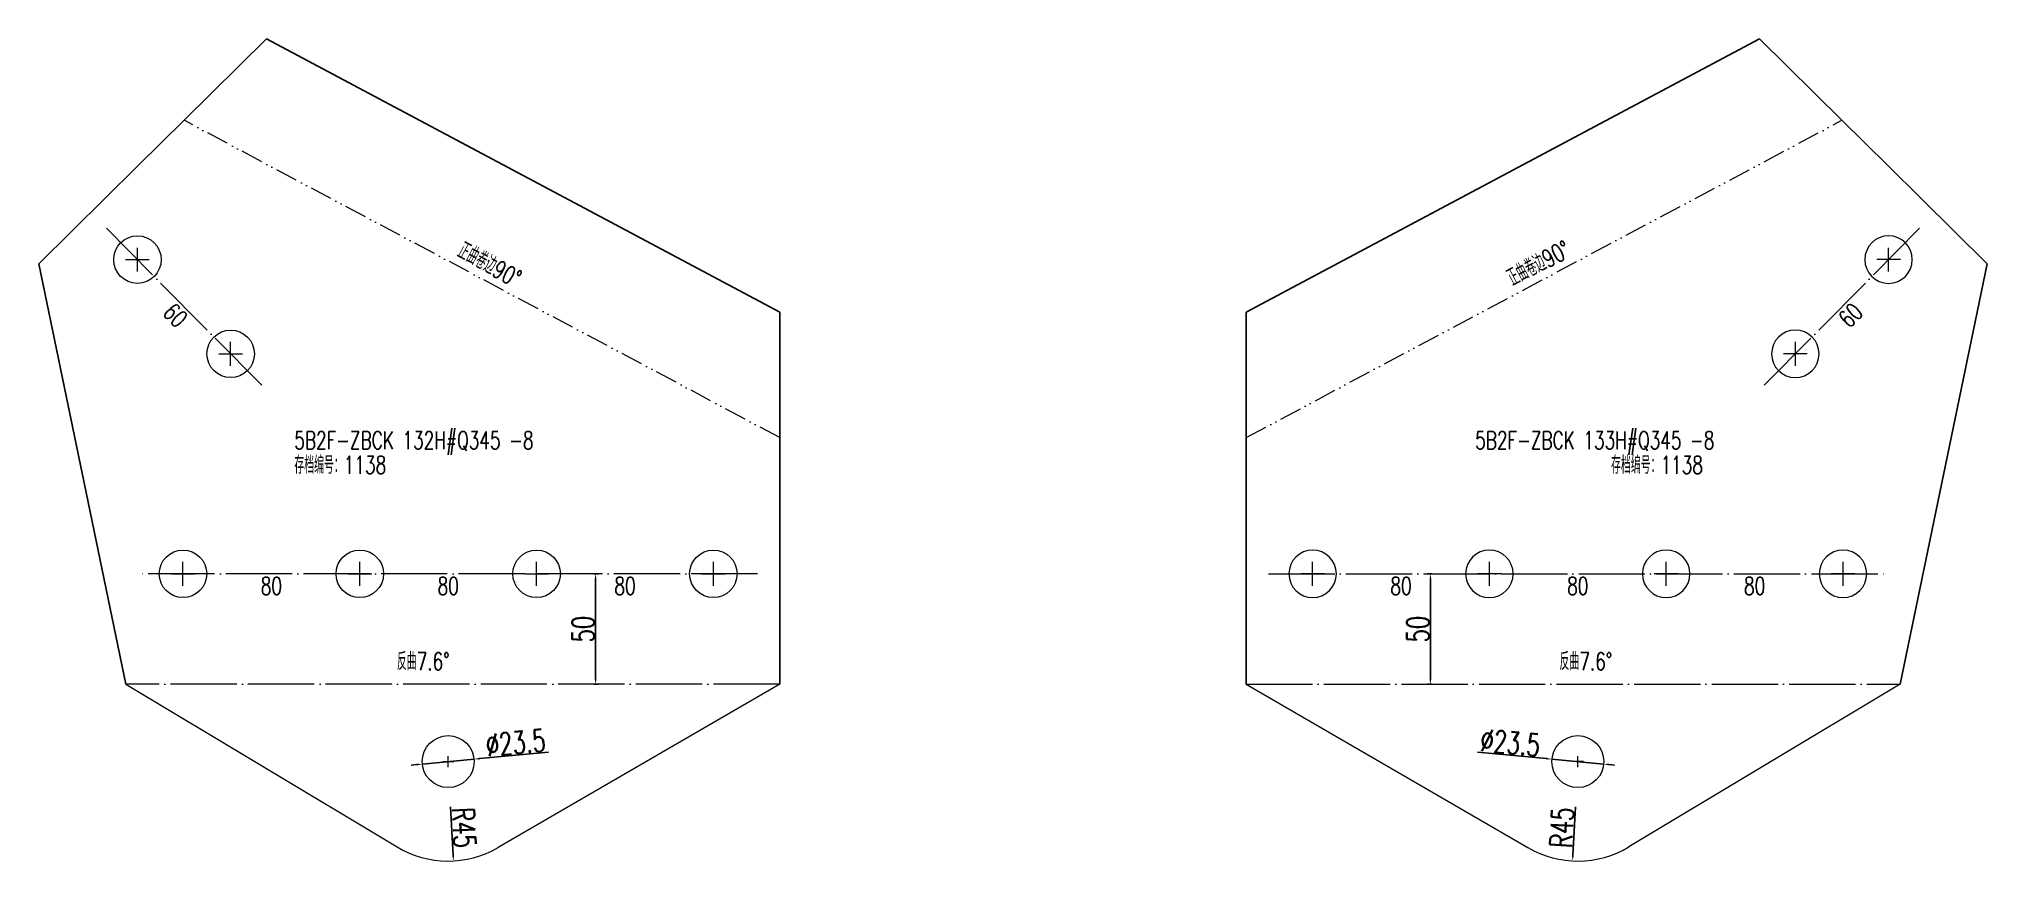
# Model space of a CAD drawing. Header units: millimetres. Extents: x -164 to 144402, y -33030 to 11430.
# Drawn here: x 5815 to 6696, y -15210 to -14837 of the extents above; entities that cross this region are included whole.
import ezdxf
from ezdxf.enums import TextEntityAlignment as Align

# ---------------------------------------------------------------- set-up
doc = ezdxf.new("R2010")
doc.units = ezdxf.units.MM
doc.header["$LTSCALE"] = 20
doc.header["$PDMODE"] = 1
doc.linetypes.add('DASHDOT2X', pattern=[1.75, 1.5, -0.125, 0, -0.125])
doc.linetypes.add('DIVIDE', pattern=[0.875, 0.5, -0.125, 0, -0.125, 0, -0.125])
for name, color, linetype, lineweight in [('1', 7, 'Continuous', 25), ('11', 3, 'Continuous', 13), ('12', 7, 'Continuous', 13), ('5', 1, 'Continuous', 13), ('7', 2, 'DASHDOT2X', 13), ('8', 3, 'DIVIDE', 13)]:
    doc.layers.add(name, color=color, linetype=linetype, lineweight=lineweight)
doc.styles.get("Standard").update_dxf_attribs({"font": 'simplex', "width": 0.7, "bigfont": 'gbhzfs.shx'})
doc.dimstyles.get("Standard").update_dxf_attribs({"dimtxt": 2.1, "dimasz": 1, "dimexe": 1.05, "dimexo": 0, "dimgap": 0.525, "dimtad": 1, "dimzin": 0, "dimdsep": 46, "dimtxsty": 'standard', "dimblk": 'OBLIQUE', "dimblk1": 'OBLIQUE', "dimblk2": 'OBLIQUE', "dimcen": 0.09, "dimadec": 0, "dimazin": 0, "dimtfac": 1, "dimtdec": 1, "dimtix": 1, "dimtmove": 0, "dimatfit": 3, "dimfxl": 0, "dimtolj": 1, "dimtzin": 0, "dimarcsym": 0})

msp = doc.modelspace()

# ---------------------------------------------------------------- texts
at = {"layer": '11', "width": 0.7}
for rotation, p in [(314.675576, (5879.408, -14959.725)), (45.324424, (6631.745, -14959.725))]:
    msp.add_text('60', height=8, rotation=rotation, dxfattribs=at).set_placement(p, align=Align.TOP_CENTER)
for p in [(5920, -15081.057), (6000, -15081.057), (6080, -15081.057), (6431.153, -15081.057), (6511.153, -15081.057), (6591.153, -15081.057)]:
    msp.add_text('80', height=8, dxfattribs=at).set_placement(p, align=Align.TOP_CENTER)
at = {"layer": '12', "width": 0.7}
for rotation, p in [(331.961742, (6015.707, -14945.181)), (28.038258, (6496.382, -14944.682))]:
    msp.add_text('正曲卷边90°', height=8, rotation=rotation, dxfattribs=at).set_placement(p, align=Align.BOTTOM_CENTER)
for s, p in [('5B2F-ZBCK 132H#Q345 -8 ', (5930.357, -15025.496)), ('5B2F-ZBCK 133H#Q345 -8 ', (6464.717, -15025.496)), ('存档编号：1138 ', (5930.357, -15036.696)), ('存档编号：1138 ', (6526.176, -15036.696)), ('反曲7.6°', (5976.783, -15125.565)), ('反曲7.6°', (6502.88, -15125.565))]:
    msp.add_text(s, height=8, dxfattribs=at).set_placement(p, align=Align.BOTTOM_LEFT)

# ---------------------------------------------------------------- blocks, each defined once
blk = doc.blocks.new('M20')
for p, q in [((-0.5, 0), (0.5, 0)), ((0, -0.5), (0, 0.5))]:
    blk.add_line(p, q)
blk.add_circle((0, 0), 1)
blk = doc.blocks.new('*D63')
at = {"layer": '12', "color": 0, "lineweight": -2}
for p, q in [((6045.46, -15160.25), (6014.19, -15163.21)), ((5985.81, -15165.9), (5983.32, -15166.14)), ((5988.3, -15165.67), (6011.7, -15163.45))]:
    blk.add_line(p, q, dxfattribs=at)
at = {"layer": '12', "color": 0}
for points in [[(5985.77, -15165.49), (5985.85, -15166.32), (5988.3, -15165.67)], [(6014.15, -15162.8), (6014.23, -15163.63), (6011.7, -15163.45)]]:
    blk.add_solid(points, dxfattribs=at)
at = {"layer": 'Defpoints', "color": 0}
for p in [(5988.3, -15165.67), (6011.7, -15163.45)]:
    blk.add_point(p, dxfattribs=at)
at = {"layer": '12', "color": 0, "insert": (6030.54, -15156.01), "char_height": 10, "attachment_point": 5, "rotation": 5.41449}
blk.add_mtext('∅23.5', dxfattribs=at)
blk = doc.blocks.new('*D64')
at = {"layer": '12', "color": 0, "lineweight": -2}
blk.add_line((6001.06, -15184.95), (6002.22, -15207), dxfattribs=at)
at = {"layer": '12', "color": 0}
blk.add_solid([(6002.63, -15206.98), (6001.8, -15207.02), (6002.35, -15209.5)], dxfattribs=at)
at = {"layer": 'Defpoints', "color": 0}
for p in [(6000, -15164.56), (6002.35, -15209.5)]:
    blk.add_point(p, dxfattribs=at)
at = {"layer": '12', "color": 0, "insert": (6007.19, -15194.43), "char_height": 10, "attachment_point": 5, "rotation": 272.98784}
blk.add_mtext('R45', dxfattribs=at)
blk = doc.blocks.new('*D65')
at = {"layer": '12', "color": 0, "lineweight": -2}
for p, q in [((6065.93, -15079.56), (6067.95, -15079.56)), ((6066.7, -15082.06), (6066.7, -15127.06)), ((6065.93, -15129.56), (6067.95, -15129.56))]:
    blk.add_line(p, q, dxfattribs=at)
at = {"layer": '12', "color": 0}
for points in [[(6066.28, -15082.06), (6067.12, -15082.06), (6066.7, -15079.56)], [(6066.28, -15127.06), (6067.12, -15127.06), (6066.7, -15129.56)]]:
    blk.add_solid(points, dxfattribs=at)
at = {"layer": 'Defpoints', "color": 0}
for p in [(6065.31, -15079.56), (6065.31, -15129.56), (6066.7, -15129.56)]:
    blk.add_point(p, dxfattribs=at)
at = {"layer": '12', "color": 0, "insert": (6061.07, -15104.56), "char_height": 10, "attachment_point": 5, "rotation": 90}
blk.add_mtext('50', dxfattribs=at)
blk = doc.blocks.new('*D68')
at = {"layer": '12', "color": 0, "lineweight": -2}
for p, q in [((6445.22, -15079.56), (6443.2, -15079.56)), ((6444.45, -15082.06), (6444.45, -15127.06)), ((6445.22, -15129.56), (6443.2, -15129.56))]:
    blk.add_line(p, q, dxfattribs=at)
at = {"layer": '12', "color": 0}
for points in [[(6444.04, -15082.06), (6444.87, -15082.06), (6444.45, -15079.56)], [(6444.04, -15127.06), (6444.87, -15127.06), (6444.45, -15129.56)]]:
    blk.add_solid(points, dxfattribs=at)
at = {"layer": 'Defpoints', "color": 0}
for p in [(6445.85, -15079.56), (6444.45, -15129.56), (6445.85, -15129.56)]:
    blk.add_point(p, dxfattribs=at)
at = {"layer": '12', "color": 0, "insert": (6438.83, -15104.56), "char_height": 10, "attachment_point": 5, "rotation": 90}
blk.add_mtext('50', dxfattribs=at)
blk = doc.blocks.new('*D67')
at = {"layer": '12', "color": 0, "lineweight": -2}
blk.add_line((6510.09, -15184.95), (6508.94, -15207), dxfattribs=at)
at = {"layer": '12', "color": 0}
blk.add_solid([(6508.52, -15206.98), (6509.35, -15207.02), (6508.81, -15209.5)], dxfattribs=at)
at = {"layer": 'Defpoints', "color": 0}
for p in [(6511.15, -15164.56), (6508.81, -15209.5)]:
    blk.add_point(p, dxfattribs=at)
at = {"layer": '12', "color": 0, "insert": (6503.96, -15194.43), "char_height": 10, "attachment_point": 5, "rotation": 87.01216}
blk.add_mtext('R45', dxfattribs=at)
blk = doc.blocks.new('*D66')
at = {"layer": '12', "color": 0, "lineweight": -2}
for p, q in [((6465.69, -15160.25), (6496.97, -15163.21)), ((6522.85, -15165.67), (6499.46, -15163.45)), ((6525.34, -15165.9), (6527.83, -15166.14))]:
    blk.add_line(p, q, dxfattribs=at)
at = {"layer": '12', "color": 0}
for points in [[(6497.01, -15162.8), (6496.93, -15163.63), (6499.46, -15163.45)], [(6525.38, -15165.49), (6525.3, -15166.32), (6522.85, -15165.67)]]:
    blk.add_solid(points, dxfattribs=at)
at = {"layer": 'Defpoints', "color": 0}
for p in [(6499.46, -15163.45), (6522.85, -15165.67)]:
    blk.add_point(p, dxfattribs=at)
at = {"layer": '12', "color": 0, "insert": (6480.61, -15156.01), "char_height": 10, "attachment_point": 5, "rotation": 354.58551}
blk.add_mtext('∅23.5', dxfattribs=at)

# ---------------------------------------------------------------- dimensions: what is measured, and where the dimension line sits
at = {"layer": '12'}
for p1, p2, distance, picture, middle in [((6065.306, -15079.557), (6065.306, -15129.557), 1.394, '*D65', (6061.075, -15104.557)), ((6445.847, -15079.557), (6445.847, -15129.557), -1.394, '*D68', (6438.828, -15104.557))]:
    dim = msp.add_aligned_dim(p1=p1, p2=p2, distance=distance, dimstyle='standard', override={"dimtxt": 10, "dimasz": 2.5, "dimexe": 1.25, "dimexo": 0.625, "dimgap": 0.625, "dimzin": 8, "dimcen": 2.5, "dimtdec": 2, "dimtix": 0, "dimtolj": 0, "dimtzin": 8}, dxfattribs=at)
    dim.commit()
    dim.dimension.update_dxf_attribs({"geometry": picture, "text_midpoint": middle})
for p1, p2, picture, middle in [((5988.302, -15165.666), (6011.698, -15163.448), '*D63', (6030.538, -15156.012)), ((6522.85, -15165.666), (6499.455, -15163.448), '*D66', (6480.614, -15156.012))]:
    dim = msp.add_diameter_dim_2p(p1=p1, p2=p2, dimstyle='standard', override={"dimtxt": 10, "dimasz": 2.5, "dimexe": 1.25, "dimexo": 0.625, "dimgap": 0.625, "dimzin": 8, "dimcen": 2.5, "dimtdec": 2, "dimtix": 0, "dimtolj": 0, "dimtzin": 8}, dxfattribs=at)
    dim.commit()
    dim.dimension.update_dxf_attribs({"geometry": picture, "text_midpoint": middle})
for center, mpoint, picture, middle in [((6000, -15164.557), (6002.346, -15209.496), '*D64', (6001.575, -15194.724)), ((6511.153, -15164.557), (6508.807, -15209.496), '*D67', (6509.578, -15194.724))]:
    dim = msp.add_radius_dim(center=center, mpoint=mpoint, dimstyle='standard', override={"dimtxt": 10, "dimasz": 2.5, "dimexe": 1.25, "dimexo": 0.625, "dimgap": 0.625, "dimzin": 8, "dimcen": 2.5, "dimtdec": 2, "dimtix": 0, "dimtolj": 0, "dimtzin": 8}, dxfattribs=at)
    dim.commit()
    dim.dimension.update_dxf_attribs({"geometry": picture, "text_midpoint": middle, "dimtype": 164})

# ---------------------------------------------------------------- linework, layer by layer
at = {"layer": '1'}
for p, q in [((5880.475, -14874.294), (5917.711, -14837.476)), ((6150, -14961.185), (5917.711, -14837.476)), ((6361.153, -14961.185), (6593.441, -14837.476)), ((6630.678, -14874.294), (6593.441, -14837.476)), ((5859.622, -14894.911), (5880.475, -14874.294)), ((6651.531, -14894.911), (6630.678, -14874.294)), ((5859.622, -14894.911), (5814.823, -14939.206)), ((6651.531, -14894.911), (6696.33, -14939.206)), ((5814.823, -14939.206), (5854.13, -15129.557)), ((6696.33, -14939.206), (6657.023, -15129.557)), ((6150, -15017.834), (6150, -14961.185)), ((6361.153, -15017.834), (6361.153, -14961.185)), ((6150, -15049.557), (6150, -15017.834)), ((6361.153, -15049.557), (6361.153, -15017.834)), ((6150, -15129.557), (6150, -15049.557)), ((6361.153, -15129.557), (6361.153, -15049.557))]:
    msp.add_line(p, q, dxfattribs=at)
at = {"layer": '12'}
for p, q in [((5854.13, -15129.557), (5976.858, -15203.15)), ((6150, -15129.557), (6022.582, -15203.481)), ((6361.153, -15129.557), (6488.57, -15203.481)), ((6657.023, -15129.557), (6534.295, -15203.15)), ((5997.5, -15164.557), (6002.5, -15164.557)), ((6000, -15167.057), (6000, -15162.057)), ((6513.653, -15164.557), (6508.653, -15164.557)), ((6511.153, -15167.057), (6511.153, -15162.057))]:
    msp.add_line(p, q, dxfattribs=at)
for centre in [(6000, -15164.557), (6511.153, -15164.557)]:
    msp.add_circle(centre, 11.75, dxfattribs=at)
for centre, start, end in [((6000, -15164.557), 239.051158, 300.120881), ((6511.153, -15164.557), 239.879119, 300.948842)]:
    msp.add_arc(centre, 45, start, end, dxfattribs=at)
at = {"layer": '7'}
for p, q in [((5915.629, -14994.225), (5845.32, -14923.115)), ((6595.524, -14994.225), (6665.833, -14923.115)), ((6140, -15079.557), (5860, -15079.557)), ((6371.153, -15079.557), (6651.153, -15079.557)), ((6150, -15129.557), (5854.13, -15129.557)), ((6361.153, -15129.557), (6657.023, -15129.557))]:
    msp.add_line(p, q, dxfattribs=at)
at = {"layer": '8'}
for p, q in [((6150, -15017.834), (5880.475, -14874.294)), ((6361.153, -15017.834), (6630.678, -14874.294))]:
    msp.add_line(p, q, dxfattribs=at)

# ---------------------------------------------------------------- block references
at = {"layer": '5', "yscale": 10.75, "zscale": 10.75}
for p, xscale in [((5859.382, -14937.337), 10.75), ((6651.771, -14937.337), -10.75), ((5901.567, -14980.003), 10.75), ((6609.585, -14980.003), -10.75), ((5880, -15079.557), 10.75), ((5960, -15079.557), 10.75), ((6040, -15079.557), 10.75), ((6120, -15079.557), 10.75), ((6391.153, -15079.557), -10.75), ((6471.153, -15079.557), -10.75), ((6551.153, -15079.557), -10.75), ((6631.153, -15079.557), -10.75)]:
    msp.add_blockref('M20', p, dxfattribs=dict(at, xscale=xscale))

msp.set_redraw_order([(e.dxf.handle, doc.entitydb.next_handle()) for e in msp.query("TEXT MTEXT ATTDEF DIMENSION ARC_DIMENSION")])  # texts and dimensions are drawn at this point

doc.saveas('drawing.dxf')
